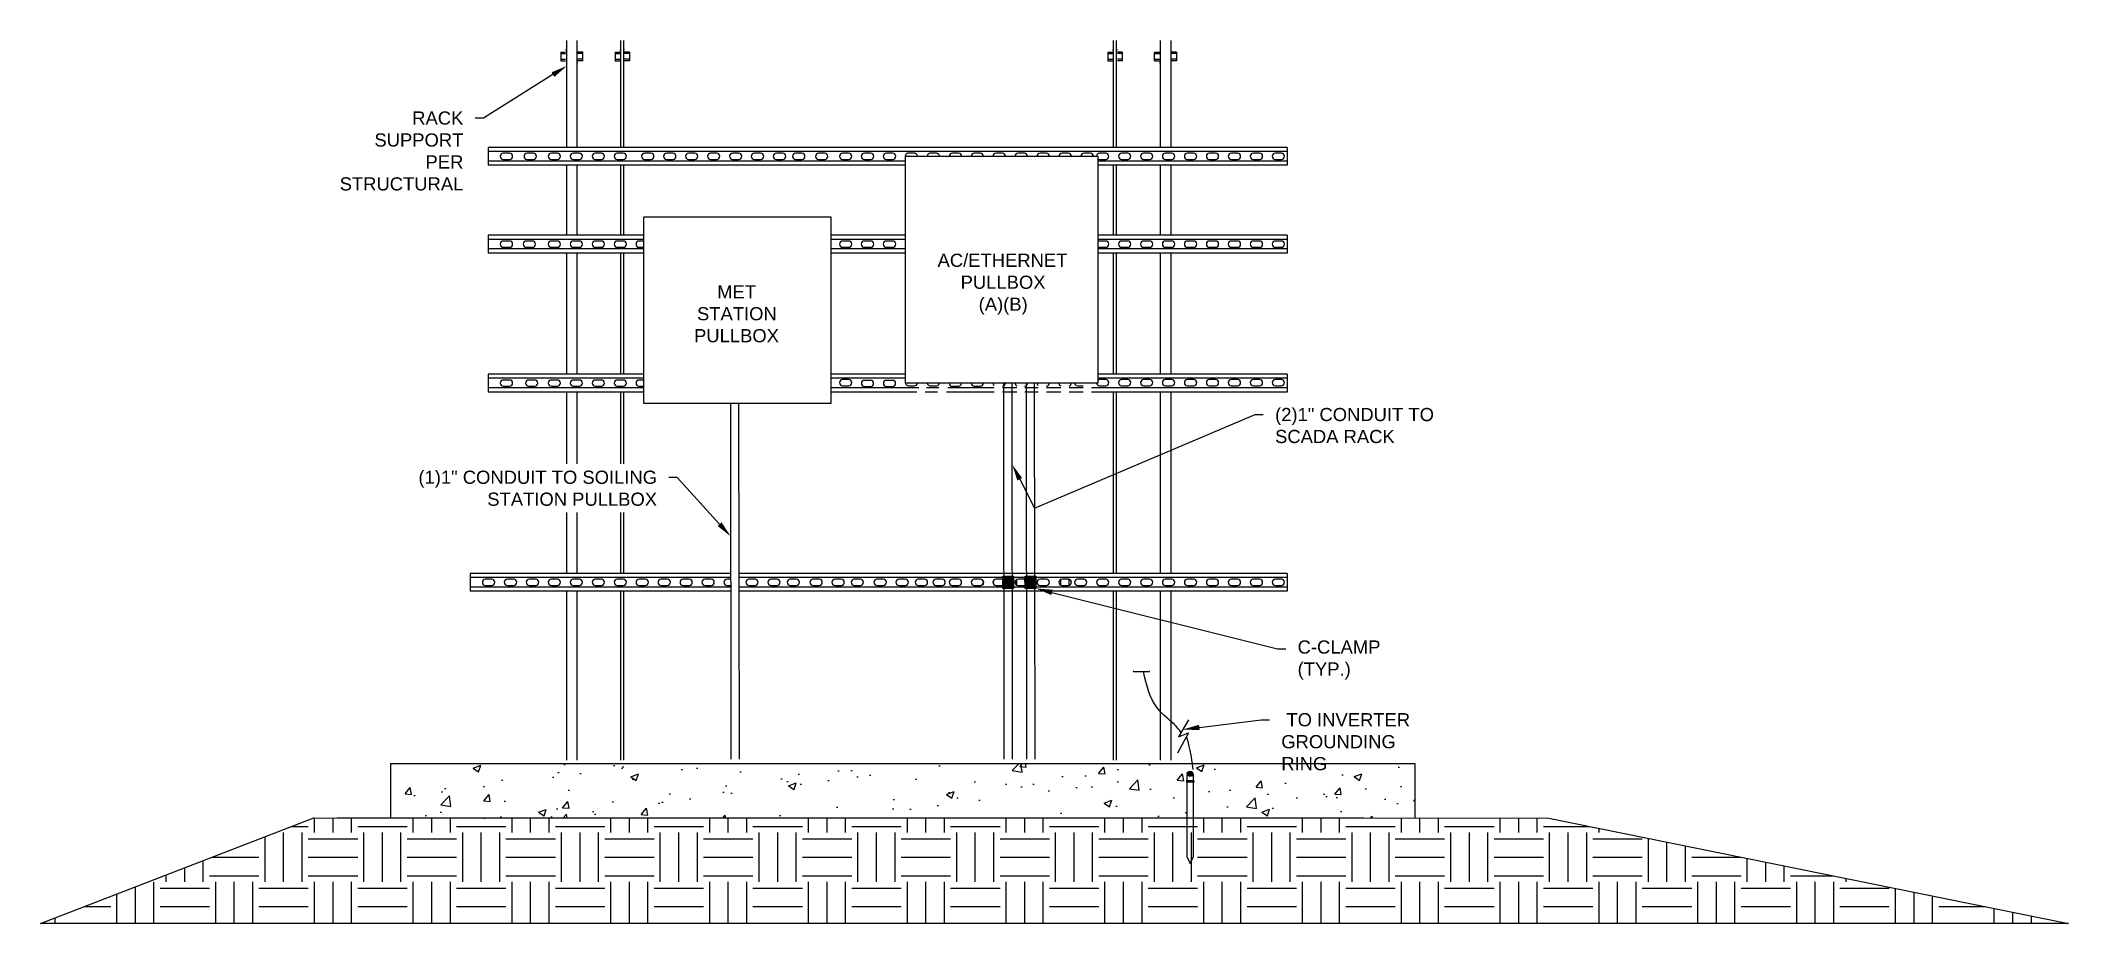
# Model space of a CAD drawing. Header units: feet. Extents: x -17 to 661, y -41 to 600.
# Drawn here: x 628.47 to 643.86, y 590.06 to 596.77 of the extents above; entities that cross this region are included whole.
import ezdxf
from ezdxf import colors
from ezdxf.entities.mleader import LeaderData, LeaderLine
from ezdxf.math import Vec2, Vec3

# ---------------------------------------------------------------- set-up
doc = ezdxf.new("R2010")
doc.units = ezdxf.units.FT
doc.header["$MEASUREMENT"] = 0
doc.set_wipeout_variables(frame=1)
doc.linetypes.add('HIDDEN', pattern=[0.375, 0.25, -0.125])
for name, color, linetype in [('9417_1-3$0$UNISTRUT', 94, 'Continuous'), ('ANNO-SYMBOL', 3, 'Continuous'), ('DETL-HDLN', 9, 'HIDDEN'), ('DETL-HTCH', 253, 'Continuous'), ('DETL-LTLN', 5, 'Continuous'), ('E-COND-RGS', 4, 'Continuous'), ('E-DETL', 7, 'Continuous'), ('E-POSTS', 4, 'Continuous'), ('EQUIPMENT_CON', 150, 'Continuous'), ('G-ANNO-TEXT', 1, 'Continuous'), ('I&C - EQUIPMENT', 4, 'Continuous')]:
    doc.layers.add(name, color=color, linetype=linetype)
doc.styles.add('NEI-A', font='arial.ttf')

msp = doc.modelspace()

# ---------------------------------------------------------------- hatches: boundary and pattern name
at = {"layer": 'E-COND-RGS'}
h = msp.add_hatch(dxfattribs=at)
h.set_pattern_fill('EARTH', color=256, scale=1.500001)
h.set_pattern_definition([(0, (-16.3745, 39.5491), (0.37500014, 0.37500014), [0.37500014, -0.37500014]), (0, (-16.3745, 39.68973), (0.37500014, 0.37500014), [0.37500014, -0.37500014]), (0, (-16.3745, 39.83035), (0.37500014, 0.37500014), [0.37500014, -0.37500014]), (90, (-16.32763, 39.87723), (-0.37500014, 0.37500014), [0.37500014, -0.37500014]), (90, (-16.187, 39.87723), (-0.37500014, 0.37500014), [0.37500014, -0.37500014]), (90, (-16.0464, 39.87723), (-0.37500014, 0.37500014), [0.37500014, -0.37500014])])
h.paths.add_polyline_path([(643.861, 590.062), (639.916, 590.862), (630.544, 590.864), (628.469, 590.062)])
at = {"layer": 'E-POSTS'}
h = msp.add_hatch(color=256, dxfattribs=at)
h.dxf.hatch_style = 1
h.paths.add_polyline_path([(637.22, 591.192, -0.548447), (637.171, 591.192, -1)])
at = {"layer": 'EQUIPMENT_CON'}
h = msp.add_hatch(color=1, dxfattribs=at)
h.dxf.hatch_style = 1
h.paths.add_polyline_path([(635.772, 592.7), (635.853, 592.7), (635.853, 592.606), (635.772, 592.606)])

# ---------------------------------------------------------------- linework, layer by layer
at = {"layer": '9417_1-3$0$UNISTRUT'}
for centre in [(635.588, 592.65), (635.922, 592.65)]:
    msp.add_arc(centre, 0.0391, 336.27, 23.73, dxfattribs=at)
at = {"layer": 'ANNO-SYMBOL'}
msp.add_line((631.124, 591.278), (631.124, 590.862), dxfattribs=at)
at = {"layer": 'DETL-HDLN', "color": 8, "linetype": 'Continuous', "ltscale": 0.5}
for points in [[(632.028, 595.91), (631.981, 595.91, 1), (631.981, 595.863), (632.028, 595.863, 1)], [(632.209, 595.91), (632.162, 595.91, 1), (632.162, 595.863), (632.209, 595.863, 1)], [(632.559, 595.91), (632.512, 595.91, 1), (632.512, 595.863), (632.559, 595.863, 1)], [(632.726, 595.91), (632.679, 595.91, 1), (632.679, 595.863), (632.726, 595.863, 1)], [(632.892, 595.91), (632.846, 595.91, 1), (632.846, 595.863), (632.892, 595.863, 1)], [(633.268, 595.91), (633.221, 595.91, 1), (633.221, 595.863), (633.268, 595.863, 1)], [(633.434, 595.91), (633.387, 595.91, 1), (633.387, 595.863), (633.434, 595.863, 1)], [(633.601, 595.91), (633.554, 595.91, 1), (633.554, 595.863), (633.601, 595.863, 1)], [(633.768, 595.91), (633.721, 595.91, 1), (633.721, 595.863), (633.768, 595.863, 1)], [(633.934, 595.91), (633.887, 595.91, 1), (633.887, 595.863), (633.934, 595.863, 1)], [(634.101, 595.909), (634.054, 595.909, 1), (634.054, 595.862), (634.101, 595.862, 1)], [(634.247, 595.909), (634.2, 595.909, 1), (634.2, 595.862), (634.247, 595.862, 1)], [(634.421, 595.909), (634.374, 595.909, 1), (634.374, 595.862), (634.421, 595.862, 1)], [(634.602, 595.91), (634.556, 595.91, 1), (634.556, 595.863), (634.602, 595.863, 1)], [(634.769, 595.91), (634.722, 595.91, 1), (634.722, 595.863), (634.769, 595.863, 1)], [(634.936, 595.91), (634.889, 595.91, 1), (634.889, 595.863), (634.936, 595.863, 1)], [(635.602, 595.909), (635.556, 595.909, 1), (635.556, 595.862), (635.602, 595.862, 1)], [(635.769, 595.91), (635.722, 595.91, 1), (635.722, 595.863), (635.769, 595.863, 1)], [(635.936, 595.91), (635.889, 595.91, 1), (635.889, 595.863), (635.936, 595.863, 1)], [(636.102, 595.91), (636.056, 595.91, 1), (636.056, 595.863), (636.102, 595.863, 1)], [(636.269, 595.91), (636.222, 595.91, 1), (636.222, 595.863), (636.269, 595.863, 1)], [(636.436, 595.91), (636.389, 595.91, 1), (636.389, 595.863), (636.436, 595.863, 1)], [(636.721, 595.91), (636.674, 595.91, 1), (636.674, 595.863), (636.721, 595.863, 1)], [(636.887, 595.91), (636.841, 595.91, 1), (636.841, 595.863), (636.887, 595.863, 1)], [(637.054, 595.91), (637.007, 595.91, 1), (637.007, 595.863), (637.054, 595.863, 1)], [(637.221, 595.91), (637.174, 595.91, 1), (637.174, 595.863), (637.221, 595.863, 1)], [(637.387, 595.91), (637.341, 595.91, 1), (637.341, 595.863), (637.387, 595.863, 1)], [(637.554, 595.91), (637.507, 595.91, 1), (637.507, 595.863), (637.554, 595.863, 1)], [(637.721, 595.91), (637.674, 595.91, 1), (637.674, 595.863), (637.721, 595.863, 1)], [(637.887, 595.91), (637.841, 595.91, 1), (637.841, 595.863), (637.887, 595.863, 1)], [(632.028, 595.243), (631.981, 595.243, 1), (631.981, 595.196), (632.028, 595.196, 1)], [(632.202, 595.243), (632.155, 595.243, 1), (632.155, 595.196), (632.202, 595.196, 1)], [(632.559, 595.243), (632.512, 595.243, 1), (632.512, 595.196), (632.559, 595.196, 1)], [(632.726, 595.243), (632.679, 595.243, 1), (632.679, 595.196), (632.726, 595.196, 1)], [(632.892, 595.243), (632.846, 595.243, 1), (632.846, 595.196), (632.892, 595.196, 1)], [(633.226, 595.243), (633.179, 595.243, 1), (633.179, 595.196), (633.226, 595.196, 1)], [(633.392, 595.243), (633.346, 595.243, 1), (633.346, 595.196), (633.392, 595.196, 1)], [(633.559, 595.243), (633.512, 595.243, 1), (633.512, 595.196), (633.559, 595.196, 1)], [(633.726, 595.243), (633.679, 595.243, 1), (633.679, 595.196), (633.726, 595.196, 1)], [(633.892, 595.243), (633.846, 595.243, 1), (633.846, 595.196), (633.892, 595.196, 1)], [(634.059, 595.243), (634.012, 595.243, 1), (634.012, 595.196), (634.059, 595.196, 1)], [(634.205, 595.243), (634.159, 595.243, 1), (634.159, 595.196), (634.205, 595.196, 1)], [(634.379, 595.243), (634.332, 595.243, 1), (634.332, 595.196), (634.379, 595.196, 1)], [(634.602, 595.243), (634.556, 595.243, 1), (634.556, 595.196), (634.602, 595.196, 1)], [(634.769, 595.243), (634.722, 595.243, 1), (634.722, 595.196), (634.769, 595.196, 1)], [(634.936, 595.243), (634.889, 595.243, 1), (634.889, 595.196), (634.936, 595.196, 1)], [(635.602, 595.243), (635.556, 595.243, 1), (635.556, 595.196), (635.602, 595.196, 1)], [(635.769, 595.243), (635.722, 595.243, 1), (635.722, 595.196), (635.769, 595.196, 1)], [(635.936, 595.243), (635.889, 595.243, 1), (635.889, 595.196), (635.936, 595.196, 1)], [(636.102, 595.243), (636.056, 595.243, 1), (636.056, 595.196), (636.102, 595.196, 1)], [(636.269, 595.243), (636.222, 595.243, 1), (636.222, 595.196), (636.269, 595.196, 1)], [(636.436, 595.243), (636.389, 595.243, 1), (636.389, 595.196), (636.436, 595.196, 1)], [(636.721, 595.243), (636.674, 595.243, 1), (636.674, 595.196), (636.721, 595.196, 1)], [(636.887, 595.243), (636.841, 595.243, 1), (636.841, 595.196), (636.887, 595.196, 1)], [(637.054, 595.243), (637.007, 595.243, 1), (637.007, 595.196), (637.054, 595.196, 1)], [(637.221, 595.243), (637.174, 595.243, 1), (637.174, 595.196), (637.221, 595.196, 1)], [(637.387, 595.243), (637.341, 595.243, 1), (637.341, 595.196), (637.387, 595.196, 1)], [(637.554, 595.243), (637.507, 595.243, 1), (637.507, 595.196), (637.554, 595.196, 1)], [(637.721, 595.243), (637.674, 595.243, 1), (637.674, 595.196), (637.721, 595.196, 1)], [(637.887, 595.243), (637.841, 595.243, 1), (637.841, 595.196), (637.887, 595.196, 1)], [(632.028, 594.188), (631.981, 594.188, 1), (631.981, 594.141), (632.028, 594.141, 1)], [(632.559, 594.188), (632.512, 594.188, 1), (632.512, 594.141), (632.559, 594.141, 1)], [(632.726, 594.188), (632.679, 594.188, 1), (632.679, 594.141), (632.726, 594.141, 1)], [(632.892, 594.188), (632.846, 594.188, 1), (632.846, 594.141), (632.892, 594.141, 1)], [(633.226, 594.188), (633.179, 594.188, 1), (633.179, 594.141), (633.226, 594.141, 1)], [(633.392, 594.188), (633.346, 594.188, 1), (633.346, 594.141), (633.392, 594.141, 1)], [(634.602, 594.192), (634.556, 594.192, 1), (634.556, 594.145), (634.602, 594.145, 1)], [(634.769, 594.185), (634.722, 594.185, 1), (634.722, 594.139), (634.769, 594.139, 1)], [(635.602, 594.188), (635.556, 594.188, 1), (635.556, 594.141), (635.602, 594.141, 1)], [(636.721, 594.192), (636.674, 594.192, 1), (636.674, 594.145), (636.721, 594.145, 1)], [(636.887, 594.192), (636.841, 594.192, 1), (636.841, 594.145), (636.887, 594.145, 1)], [(637.054, 594.192), (637.007, 594.192, 1), (637.007, 594.145), (637.054, 594.145, 1)], [(637.221, 594.192), (637.174, 594.192, 1), (637.174, 594.145), (637.221, 594.145, 1)], [(637.387, 594.192), (637.341, 594.192, 1), (637.341, 594.145), (637.387, 594.145, 1)], [(637.554, 594.192), (637.507, 594.192, 1), (637.507, 594.145), (637.554, 594.145, 1)], [(637.721, 594.192), (637.674, 594.192, 1), (637.674, 594.145), (637.721, 594.145, 1)], [(637.887, 594.192), (637.841, 594.192, 1), (637.841, 594.145), (637.887, 594.145, 1)], [(631.892, 592.676), (631.846, 592.676, 1), (631.846, 592.629), (631.892, 592.629, 1)], [(632.059, 592.676), (632.012, 592.676, 1), (632.012, 592.629), (632.059, 592.629, 1)], [(632.226, 592.676), (632.179, 592.676, 1), (632.179, 592.629), (632.226, 592.629, 1)], [(632.559, 592.676), (632.512, 592.676, 1), (632.512, 592.629), (632.559, 592.629, 1)], [(632.726, 592.676), (632.679, 592.676, 1), (632.679, 592.629), (632.726, 592.629, 1)], [(632.892, 592.676), (632.846, 592.676, 1), (632.846, 592.629), (632.892, 592.629, 1)], [(633.226, 592.676), (633.179, 592.676, 1), (633.179, 592.629), (633.226, 592.629, 1)], [(633.392, 592.676), (633.346, 592.676, 1), (633.346, 592.629), (633.392, 592.629, 1)], [(633.559, 592.676), (633.512, 592.676, 1), (633.512, 592.629), (633.559, 592.629, 1)], [(633.892, 592.676), (633.846, 592.676, 1), (633.846, 592.629), (633.892, 592.629, 1)], [(634.059, 592.676), (634.012, 592.676, 1), (634.012, 592.629), (634.059, 592.629, 1)], [(634.205, 592.676), (634.159, 592.676, 1), (634.159, 592.629), (634.205, 592.629, 1)], [(634.379, 592.676), (634.332, 592.676, 1), (634.332, 592.629), (634.379, 592.629, 1)], [(634.546, 592.676), (634.499, 592.676, 1), (634.499, 592.629), (634.546, 592.629, 1)], [(634.692, 592.676), (634.645, 592.676, 1), (634.645, 592.629), (634.692, 592.629, 1)], [(634.865, 592.676), (634.818, 592.676, 1), (634.818, 592.629), (634.865, 592.629, 1)], [(635.032, 592.676), (634.985, 592.676, 1), (634.985, 592.629), (635.032, 592.629, 1)], [(635.178, 592.676), (635.131, 592.676, 1), (635.131, 592.629), (635.178, 592.629, 1)], [(635.312, 592.676), (635.265, 592.676, 1), (635.265, 592.629), (635.312, 592.629, 1)], [(635.602, 592.676), (635.556, 592.676, 1), (635.556, 592.629), (635.602, 592.629, 1)], [(636.102, 592.676), (636.056, 592.676, 1), (636.056, 592.629), (636.102, 592.629, 1)], [(636.269, 592.676), (636.222, 592.676, 1), (636.222, 592.629), (636.269, 592.629, 1)], [(636.387, 592.676), (636.341, 592.676, 1), (636.341, 592.629), (636.387, 592.629, 1)]]:
    msp.add_lwpolyline(points, format="xyb", close=True, dxfattribs=at)
for points in [[(632.346, 595.91, 1), (632.346, 595.863)], [(632.346, 595.863), (632.392, 595.863, 1), (632.392, 595.91), (632.346, 595.91, 1)], [(633.054, 595.91, 1), (633.054, 595.863)], [(633.054, 595.863), (633.101, 595.863, 1), (633.101, 595.91), (633.054, 595.91, 1)], [(635.126, 595.888, 0.391905), (635.102, 595.91), (635.056, 595.91, 0.544577), (635.034, 595.877, 0.544577)], [(635.292, 595.888, 0.391905), (635.269, 595.91), (635.222, 595.91, 0.391905), (635.199, 595.888, 0.391905)], [(635.389, 595.909, 1), (635.389, 595.862)], [(635.389, 595.862), (635.436, 595.862, 1), (635.436, 595.909), (635.389, 595.909, 1)], [(636.493, 595.868, 0.170104), (636.507, 595.863), (636.554, 595.863, 1), (636.554, 595.91), (636.507, 595.91, 0.391905), (636.484, 595.888, 0.391905)], [(632.346, 595.243, 1), (632.346, 595.196)], [(632.346, 595.196), (632.392, 595.196, 1), (632.392, 595.243), (632.346, 595.243, 1)], [(633.012, 595.243, 1), (633.012, 595.196)], [(633.012, 595.196), (633.059, 595.196, 1), (633.059, 595.243), (633.012, 595.243, 1)], [(635.389, 595.243, 1), (635.389, 595.196)], [(635.389, 595.196), (635.436, 595.196, 1), (635.436, 595.243), (635.389, 595.243, 1)], [(636.493, 595.201, 0.170104), (636.507, 595.196), (636.554, 595.196, 1), (636.554, 595.243), (636.507, 595.243, 0.170104), (636.493, 595.238, 0.170104)], [(632.173, 594.188, 1), (632.173, 594.141)], [(632.173, 594.141), (632.22, 594.141, 1), (632.22, 594.188), (632.173, 594.188, 1)], [(632.346, 594.188, 1), (632.346, 594.141)], [(632.346, 594.141), (632.392, 594.141, 1), (632.392, 594.188), (632.346, 594.188, 1)], [(633.012, 594.188, 1), (633.012, 594.141)], [(633.012, 594.141), (633.059, 594.141, 1), (633.059, 594.188), (633.012, 594.188, 1)], [(634.194, 594.141), (634.205, 594.141, 1), (634.205, 594.188), (634.184, 594.188)], [(634.384, 594.141, 0.900034), (634.379, 594.188), (634.376, 594.188)], [(635.034, 594.178, 0.544577), (635.056, 594.145), (635.102, 594.145, 0.367195), (635.126, 594.164, 0.367195)], [(635.199, 594.164, 0.367195), (635.222, 594.145), (635.269, 594.145, 0.367195), (635.292, 594.164, 0.367195)], [(635.365, 594.164, 0.415512), (635.389, 594.141)], [(635.389, 594.141), (635.436, 594.141, 0.415512), (635.459, 594.164, 0.415512)], [(635.77, 594.141, 0.989868), (635.769, 594.188), (635.722, 594.188, 0.69777), (635.707, 594.146, 0.69777)], [(635.94, 594.141, 0.910341), (635.936, 594.188), (635.889, 594.188, 0.775781), (635.878, 594.144, 0.775781)], [(636.104, 594.141, 0.966123), (636.102, 594.188), (636.056, 594.188, 0.721112), (636.041, 594.146, 0.721112)], [(636.275, 594.142, 0.887913), (636.269, 594.188), (636.222, 594.188, 0.79787), (636.212, 594.143, 0.79787)], [(636.317, 594.164, 0.367195), (636.341, 594.145), (636.383, 594.145)], [(636.484, 594.164, 0.367195), (636.507, 594.145), (636.554, 594.145, 1), (636.554, 594.192), (636.507, 594.192, 0.170104), (636.493, 594.187, 0.170104)], [(632.346, 592.676, 1), (632.346, 592.629)], [(632.346, 592.629), (632.392, 592.629, 1), (632.392, 592.676), (632.346, 592.676, 1)], [(633.012, 592.676, 1), (633.012, 592.629)], [(633.012, 592.629), (633.059, 592.629, 1), (633.059, 592.676), (633.012, 592.676, 1)], [(633.709, 592.676), (633.679, 592.676, 1), (633.679, 592.629), (633.709, 592.629)], [(635.389, 592.676, 1), (635.389, 592.629)], [(635.389, 592.629), (635.436, 592.629, 1), (635.436, 592.676), (635.389, 592.676, 1)], [(635.769, 592.676), (635.721, 592.676, 1), (635.721, 592.629), (635.769, 592.629)], [(635.722, 592.676, 1), (635.722, 592.629)], [(635.768, 592.629, 1), (635.768, 592.676)], [(635.769, 592.629, 1), (635.769, 592.676)], [(635.936, 592.676), (635.888, 592.676, 1), (635.888, 592.629), (635.936, 592.629)], [(635.889, 592.676, 1), (635.889, 592.629)], [(635.936, 592.629, 1), (635.936, 592.676)]]:
    msp.add_lwpolyline(points, format="xyb", dxfattribs=at)
at = {"layer": 'DETL-LTLN'}
for p, q in [((637.931, 595.954), (631.865, 595.954)), ((631.865, 595.954), (631.865, 595.819)), ((637.931, 595.923), (631.865, 595.923)), ((637.931, 595.85), (631.865, 595.85)), ((637.931, 595.954), (637.931, 595.819)), ((637.931, 595.819), (631.865, 595.819)), ((637.931, 595.287), (631.865, 595.287)), ((631.865, 595.287), (631.865, 595.152)), ((637.931, 595.256), (631.865, 595.256)), ((637.931, 595.287), (637.931, 595.152)), ((637.931, 595.183), (631.865, 595.183)), ((637.931, 595.152), (631.865, 595.152)), ((633.048, 594.232), (631.865, 594.232)), ((631.865, 594.232), (631.865, 594.097)), ((634.121, 594.201), (631.865, 594.201)), ((634.293, 594.232), (634.179, 594.232)), ((634.297, 594.201), (634.182, 594.201)), ((637.931, 594.232), (634.371, 594.232)), ((635.034, 594.201), (634.374, 594.201)), ((637.931, 594.201), (636.493, 594.201)), ((637.931, 594.232), (637.931, 594.097)), ((634.135, 594.128), (631.865, 594.128)), ((634.144, 594.097), (631.865, 594.097)), ((634.311, 594.128), (634.197, 594.128)), ((634.319, 594.097), (634.206, 594.097)), ((635.134, 594.128), (634.387, 594.128)), ((635.121, 594.097), (634.467, 594.097)), ((635.276, 594.097), (635.182, 594.097)), ((635.286, 594.128), (635.194, 594.128)), ((635.707, 594.097), (635.346, 594.097)), ((635.707, 594.128), (635.354, 594.128)), ((635.878, 594.128), (635.77, 594.128)), ((635.878, 594.097), (635.77, 594.097)), ((636.041, 594.128), (635.94, 594.128)), ((636.042, 594.097), (635.94, 594.097)), ((636.212, 594.128), (636.104, 594.128)), ((636.212, 594.097), (636.104, 594.097)), ((636.383, 594.128), (636.275, 594.128)), ((636.383, 594.097), (636.275, 594.097)), ((637.931, 594.128), (636.445, 594.128)), ((637.931, 594.097), (636.445, 594.097)), ((633.709, 592.72), (631.73, 592.72)), ((631.73, 592.72), (631.73, 592.585)), ((633.709, 592.689), (631.73, 592.689)), ((633.709, 592.616), (631.73, 592.616)), ((637.931, 592.72), (633.771, 592.72)), ((637.931, 592.689), (633.771, 592.689)), ((637.931, 592.616), (633.771, 592.616)), ((633.709, 592.585), (631.73, 592.585)), ((637.931, 592.585), (633.771, 592.585))]:
    msp.add_line(p, q, dxfattribs=at)
msp.add_lwpolyline([(638.511, 590.862), (630.719, 590.862)], dxfattribs=at)
at = {"layer": 'E-COND-RGS'}
msp.add_lwpolyline([(639.916, 590.862), (643.861, 590.062), (628.469, 590.062), (630.544, 590.864), (639.916, 590.862)], dxfattribs=at)
at = {"layer": 'E-DETL'}
for p, q in [((632.461, 596.765), (632.461, 595.954)), ((632.54, 596.765), (632.54, 595.954)), ((632.873, 595.954), (632.873, 596.765)), ((632.895, 595.954), (632.895, 596.765)), ((636.613, 595.954), (636.613, 596.765)), ((636.635, 595.954), (636.635, 596.765)), ((636.968, 596.765), (636.968, 595.954)), ((637.047, 596.765), (637.047, 595.954)), ((632.417, 596.676), (632.417, 596.612)), ((632.417, 596.676), (632.454, 596.676)), ((632.417, 596.666), (632.454, 596.666)), ((632.417, 596.623), (632.454, 596.623)), ((632.417, 596.612), (632.454, 596.612)), ((632.584, 596.676), (632.547, 596.676)), ((632.584, 596.666), (632.547, 596.666)), ((632.584, 596.623), (632.547, 596.623)), ((632.584, 596.612), (632.547, 596.612)), ((632.584, 596.612), (632.584, 596.676)), ((632.829, 596.676), (632.829, 596.612)), ((632.829, 596.676), (632.866, 596.676)), ((632.829, 596.666), (632.866, 596.666)), ((632.829, 596.623), (632.866, 596.623)), ((632.829, 596.612), (632.866, 596.612)), ((632.939, 596.676), (632.902, 596.676)), ((632.939, 596.666), (632.902, 596.666)), ((632.939, 596.623), (632.902, 596.623)), ((632.939, 596.612), (632.902, 596.612)), ((632.939, 596.676), (632.939, 596.612)), ((636.569, 596.676), (636.569, 596.612)), ((636.569, 596.676), (636.606, 596.676)), ((636.569, 596.666), (636.606, 596.666)), ((636.569, 596.623), (636.606, 596.623)), ((636.569, 596.612), (636.606, 596.612)), ((636.679, 596.676), (636.642, 596.676)), ((636.679, 596.666), (636.642, 596.666)), ((636.679, 596.623), (636.642, 596.623)), ((636.679, 596.612), (636.642, 596.612)), ((636.679, 596.676), (636.679, 596.612)), ((636.924, 596.676), (636.961, 596.676)), ((636.924, 596.612), (636.924, 596.676)), ((636.924, 596.666), (636.961, 596.666)), ((636.924, 596.623), (636.961, 596.623)), ((636.924, 596.612), (636.961, 596.612)), ((637.091, 596.676), (637.054, 596.676)), ((637.091, 596.666), (637.054, 596.666)), ((637.091, 596.623), (637.054, 596.623)), ((637.091, 596.612), (637.054, 596.612)), ((637.091, 596.676), (637.091, 596.612)), ((632.461, 595.819), (632.461, 595.287)), ((632.54, 595.819), (632.54, 595.287)), ((632.873, 595.287), (632.873, 595.819)), ((632.895, 595.287), (632.895, 595.819)), ((636.613, 595.287), (636.613, 595.819)), ((636.635, 595.287), (636.635, 595.819)), ((636.968, 595.819), (636.968, 595.287)), ((637.047, 595.819), (637.047, 595.287)), ((632.461, 595.152), (632.461, 594.232)), ((632.54, 595.152), (632.54, 594.232)), ((632.873, 594.232), (632.873, 595.152)), ((632.895, 594.232), (632.895, 595.152)), ((636.613, 594.232), (636.613, 595.152)), ((636.635, 594.232), (636.635, 595.152)), ((636.968, 595.152), (636.968, 594.232)), ((637.047, 595.152), (637.047, 594.232)), ((632.461, 594.097), (632.461, 592.72)), ((632.54, 594.097), (632.54, 592.72)), ((632.873, 592.72), (632.873, 594.097)), ((632.895, 592.72), (632.895, 594.097)), ((636.613, 592.72), (636.613, 594.097)), ((636.635, 592.72), (636.635, 594.097)), ((636.968, 594.097), (636.968, 592.72)), ((637.047, 594.097), (637.047, 592.72)), ((632.461, 592.585), (632.461, 591.302)), ((632.54, 592.585), (632.54, 591.302)), ((632.873, 591.302), (632.873, 592.585)), ((632.895, 591.302), (632.895, 592.585))]:
    msp.add_line(p, q, dxfattribs=at)
at = {"layer": 'E-DETL', "flags": 128}
for points in [[(632.454, 596.694), (632.461, 596.694)], [(632.547, 596.595), (632.54, 596.595)], [(632.866, 596.694), (632.873, 596.694)], [(632.902, 596.694), (632.895, 596.694)], [(636.606, 596.694), (636.613, 596.694)], [(636.642, 596.694), (636.635, 596.694)], [(636.961, 596.595), (636.968, 596.595)], [(637.054, 596.694), (637.047, 596.694)]]:
    msp.add_lwpolyline(points, dxfattribs=at)
at = {"layer": 'E-POSTS', "flags": 128}
for points in [[(637.169, 591.144, -0.556337), (637.169, 591.147), (637.221, 591.147, -0.699267), (637.221, 591.144)], [(637.169, 591.142, -0.556337), (637.169, 591.144), (637.221, 591.144, -0.699267), (637.221, 591.142)], [(637.169, 591.14, -0.556337), (637.169, 591.142), (637.221, 591.142, -0.699267), (637.221, 591.14)], [(637.169, 591.138, -0.556337), (637.169, 591.14), (637.221, 591.14, -0.699267), (637.221, 591.138)], [(637.22, 591.192, -0.548447), (637.171, 591.192)]]:
    msp.add_lwpolyline(points, format="xyb", dxfattribs=at)
msp.add_lwpolyline([(637.169, 591.135, -0.556337), (637.169, 591.138), (637.221, 591.138, -0.699267), (637.221, 591.135)], format="xyb", close=True, dxfattribs=at)
msp.add_lwpolyline([(637.17, 591.192), (637.17, 590.57), (637.195, 590.517), (637.219, 590.57), (637.219, 591.192)], dxfattribs=at)
at = {"layer": 'E-POSTS'}
msp.add_arc((637.195, 591.192), 0.0244, 0, 180, dxfattribs=at)
at = {"layer": 'EQUIPMENT_CON', "color": 1}
for points in [[(635.783, 591.309), (635.781, 594.164)], [(635.846, 591.309), (635.843, 594.164)], [(635.878, 592.631), (635.878, 592.674)], [(635.941, 592.63), (635.94, 592.675)], [(636.212, 592.631), (636.212, 592.674)], [(636.275, 592.63), (636.275, 592.675)]]:
    msp.add_lwpolyline(points, dxfattribs=at)
msp.add_lwpolyline([(635.772, 592.7), (635.853, 592.7), (635.853, 592.606), (635.772, 592.606)], close=True, dxfattribs=at)

# ---------------------------------------------------------------- next in the draw order: leaders
at = {"layer": 'G-ANNO-TEXT'}
ml = msp.add_multileader_mtext('Standard', dxfattribs=at)
ml.set_content('\\A1;RACK SUPPORT PER STRUCTURAL', color=256, style='NEI-A')
ml.set_leader_properties()
ml.build(insert=Vec2(0, 0))
ml.multileader.update_dxf_attribs({"dogleg_length": 0.0625, "arrow_head_size": 0.125})
ctx = ml.context
ctx.base_point, ctx.char_height, ctx.arrow_head_size, ctx.landing_gap_size, ctx.plane_origin = Vec3(630.661, 596.176), 0.1, 0.125, 0.09, Vec3(597.179, 553.048)
ctx.text_align_type = 2
notes = []
notes.append((ctx, [(0, (1, 1, 0), (631.831, 596.176), (-1, 0), 0.0625, [(1, [(632.464, 596.573)], 0, [])])]))
ctx.mtext.insert, ctx.mtext.width, ctx.mtext.defined_height, ctx.mtext.alignment, ctx.mtext.flow_direction = Vec3(631.678, 596.227), 0.48205, 0.24, 3, 5
ctx.mtext.has_bg_fill, ctx.mtext.bg_color, ctx.mtext.bg_scale_factor, ctx.mtext.bg_transparency, ctx.mtext.use_window_bg_color = 1, -1027028792, 1.5, 0, 1
ml = msp.add_multileader_mtext('Standard', dxfattribs=at)
ml.set_content('\\A1;(1)1" CONDUIT TO SOILING STATION PULLBOX', color=256, style='NEI-A')
ml.set_leader_properties()
ml.build(insert=Vec2(0, 0))
ml.multileader.update_dxf_attribs({"dogleg_length": 0.0625, "arrow_head_size": 0.125})
ctx = ml.context
ctx.base_point, ctx.char_height, ctx.arrow_head_size, ctx.landing_gap_size, ctx.plane_origin = Vec3(631.264, 593.449), 0.1, 0.125, 0.09, Vec3(600.492, 548.241)
ctx.text_align_type = 2
notes.append((ctx, [(0, (1, 1, 0), (633.301, 593.449), (-1, 0), 0.0625, [(0, [(633.707, 593.001)], 0, [])])]))
ctx.mtext.insert, ctx.mtext.width, ctx.mtext.defined_height, ctx.mtext.alignment, ctx.mtext.flow_direction = Vec3(633.148, 593.5), 2.30899, 0.251, 3, 5
ctx.mtext.has_bg_fill, ctx.mtext.bg_color, ctx.mtext.bg_scale_factor, ctx.mtext.bg_transparency, ctx.mtext.use_window_bg_color = 1, -1027028792, 1.5, 0, 1
ml = msp.add_multileader_mtext('Standard', dxfattribs=at)
ml.set_content('\\A1;C-CLAMP (TYP.)', color=256, style='NEI-A')
ml.set_leader_properties()
ml.build(insert=Vec2(0, 0))
ml.multileader.update_dxf_attribs({"dogleg_length": 0.0625, "arrow_head_size": 0.125})
ctx = ml.context
ctx.base_point, ctx.char_height, ctx.arrow_head_size, ctx.landing_gap_size, ctx.plane_origin = Vec3(637.92, 592.147), 0.1, 0.125, 0.09, Vec3(604.126, 549.019)
notes.append((ctx, [(1, (1, 1, 0), (637.858, 592.147), (1, 0), 0.0625, [(1, [(636.024, 592.606)], 0, [])])]))
ctx.mtext.insert, ctx.mtext.width, ctx.mtext.defined_height, ctx.mtext.flow_direction = Vec3(638.01, 592.211), 0.48205, 0.24, 5
ctx.mtext.has_bg_fill, ctx.mtext.bg_color, ctx.mtext.bg_scale_factor, ctx.mtext.bg_transparency, ctx.mtext.use_window_bg_color = 1, -1027028792, 1.5, 0, 1
ml = msp.add_multileader_mtext('Standard', dxfattribs=at)
ml.set_content('\\A1; TO INVERTER  GROUNDING RING', color=256, style='NEI-A')
ml.set_leader_properties()
ml.build(insert=Vec2(0, 0))
ml.multileader.update_dxf_attribs({"dogleg_length": 0.0625, "arrow_head_size": 0.125})
ctx = ml.context
ctx.base_point, ctx.char_height, ctx.arrow_head_size, ctx.landing_gap_size, ctx.plane_origin = Vec3(637.796, 591.608), 0.1, 0.125, 0.09, Vec3(604.602, 547.924)
notes.append((ctx, [(1, (1, 1, 0), (637.733, 591.608), (1, 0), 0.0625, [(1, [(637.14, 591.535)], 0, [])])]))
ctx.mtext.insert, ctx.mtext.width, ctx.mtext.defined_height, ctx.mtext.flow_direction = Vec3(637.886, 591.659), 1.23854, 0.236, 5
ctx.mtext.has_bg_fill, ctx.mtext.bg_color, ctx.mtext.bg_scale_factor, ctx.mtext.bg_transparency, ctx.mtext.use_window_bg_color = 1, -1027028792, 1.5, 0, 1
for ctx, leaders in notes:
    for number, flags, end, landing, length, lines in leaders:
        leader = LeaderData()
        leader.index, (leader.has_last_leader_line, leader.has_dogleg_vector, leader.attachment_direction) = number, flags
        leader.last_leader_point, leader.dogleg_vector, leader.dogleg_length = Vec3(end), Vec3(landing), length
        for number, points, colour, breaks in lines:
            line = LeaderLine()
            line.index, line.vertices, line.color, line.breaks = number, Vec3.list(points), colors.encode_raw_color(colour), breaks
            leader.lines.append(line)
        ctx.leaders.append(leader)

# ---------------------------------------------------------------- next in the draw order: wipeouts: each hides what was drawn before it
msp.add_wipeout([(633.048, 595.428), (634.467, 595.428), (634.467, 594.009), (633.048, 594.009)]).dxf.layer = 'I&C - EQUIPMENT'

# ---------------------------------------------------------------- next in the draw order: hatches: boundary and pattern name
at = {"layer": 'DETL-HTCH', "true_color": 0xc7c8ca}
h = msp.add_hatch(dxfattribs=at)
h.set_pattern_fill('AR-CONC', color=9, scale=0.083333)
h.set_pattern_definition([(50, (618.1612, 585.4053), (0.597717, -0.052293), [0.0625, -0.6875]), (355, (618.1612, 585.4053), (-0.115626, 0.626827), [0.05, -0.55]), (100.4514, (618.211, 585.40093), (0.48209, 0.574533), [0.053117, -0.584285]), (46.1842, (618.1612, 585.57196), (0.889368, -0.137933), [0.09375, -1.03125]), (96.6356, (618.2353, 585.5605), (0.778885, 0.811766), [0.079675, -0.876428]), (351.184, (618.1612, 585.572), (0.778885, 0.811766), [0.075, -0.825]), (21, (618.24455, 585.5303), (0.497423, -0.335516), [0.0625, -0.6875]), (326, (618.24455, 585.5303), (0.202763, 0.604292), [0.05, -0.55]), (71.4514, (618.286, 585.50233), (0.700185, 0.268776), [0.053117, -0.584285]), (37.5, (618.16121, 585.40529), (0.0101332, 0.2774115), [0, -0.5433333, 0, -0.5583333, 0, -0.5520833]), (7.5, (618.1612, 585.4053), (0.2192246, 0.3286764), [0, -0.3183333, 0, -0.5308333, 0, -0.2104167]), (327.5, (617.97538, 585.4053), (0.444852, -0.0187957), [0, -0.2083333, 0, -0.65, 0, -0.8625]), (317.5, (617.89205, 585.4053), (0.4859885, 0.083421), [0, -0.270833, 0, -0.431667, 0, -0.6125])])
h.paths.add_polyline_path([(638.899, 591.278), (631.124, 591.278), (631.124, 590.862), (638.511, 590.862), (638.782, 590.862), (638.899, 590.862)])
at = {"layer": 'EQUIPMENT_CON'}
h = msp.add_hatch(color=1, dxfattribs=at)
h.dxf.hatch_style = 1
h.paths.add_polyline_path([(635.943, 592.7), (636.024, 592.7), (636.024, 592.606), (635.943, 592.606)])

# ---------------------------------------------------------------- next in the draw order: linework, layer by layer
msp.add_lwpolyline([(637.183, 591.609), (637.107, 591.478), (637.183, 591.51), (637.098, 591.355)])
at = {"layer": 'ANNO-SYMBOL'}
for p, q in [((631.124, 591.278), (638.899, 591.278)), ((638.899, 591.278), (638.899, 590.862))]:
    msp.add_line(p, q, dxfattribs=at)
at = {"layer": 'DETL-HDLN', "color": 8, "linetype": 'Continuous', "ltscale": 0.5}
msp.add_lwpolyline([(635.935, 592.629, 1), (635.935, 592.676)], format="xyb", dxfattribs=at)
for points in [[(636.554, 592.676), (636.507, 592.676, 1), (636.507, 592.629), (636.554, 592.629, 1)], [(636.721, 592.676), (636.674, 592.676, 1), (636.674, 592.629), (636.721, 592.629, 1)], [(636.887, 592.676), (636.841, 592.676, 1), (636.841, 592.629), (636.887, 592.629, 1)], [(637.054, 592.676), (637.007, 592.676, 1), (637.007, 592.629), (637.054, 592.629, 1)], [(637.221, 592.676), (637.174, 592.676, 1), (637.174, 592.629), (637.221, 592.629, 1)], [(637.387, 592.676), (637.341, 592.676, 1), (637.341, 592.629), (637.387, 592.629, 1)], [(637.554, 592.676), (637.507, 592.676, 1), (637.507, 592.629), (637.554, 592.629, 1)], [(637.721, 592.676), (637.674, 592.676, 1), (637.674, 592.629), (637.721, 592.629, 1)], [(637.887, 592.676), (637.841, 592.676, 1), (637.841, 592.629), (637.887, 592.629, 1)]]:
    msp.add_lwpolyline(points, format="xyb", close=True, dxfattribs=at)
at = {"layer": 'DETL-LTLN'}
msp.add_line((637.931, 592.72), (637.931, 592.585), dxfattribs=at)
at = {"layer": 'E-DETL'}
for p, q in [((636.613, 591.302), (636.613, 592.585)), ((636.635, 591.302), (636.635, 592.585)), ((636.968, 592.585), (636.968, 591.302)), ((637.047, 592.585), (637.047, 591.302))]:
    msp.add_line(p, q, dxfattribs=at)
at = {"layer": 'E-POSTS', "flags": 128}
msp.add_lwpolyline([(636.768, 591.98, 0.32766), (636.761, 591.975), (636.886, 591.975, 0.360534), (636.882, 591.979)], format="xyb", dxfattribs=at)
at = {"layer": 'E-POSTS'}
msp.add_open_spline([(637.127, 591.513), (637.085, 591.563), (637.045, 591.603), (636.899, 591.71), (636.862, 591.875), (636.84, 591.975)], degree=3, knots=[0.3587202, 0.3587202, 0.3587202, 0.3587202, 0.386325, 0.5790551, 0.8731693, 0.8731693, 0.8731693, 0.8731693], dxfattribs=at)
msp.add_open_spline([(637.216, 591.232), (637.206, 591.33), (637.186, 591.431), (637.166, 591.48)], degree=3, dxfattribs=at)
at = {"layer": 'EQUIPMENT_CON', "color": 1}
for points in [[(635.954, 591.309), (635.951, 594.164)], [(636.017, 591.309), (636.014, 594.164)], [(633.71, 591.309), (633.708, 594.009)], [(633.773, 591.309), (633.77, 594.009)]]:
    msp.add_lwpolyline(points, dxfattribs=at)
msp.add_lwpolyline([(635.943, 592.7), (636.024, 592.7), (636.024, 592.606), (635.943, 592.606)], close=True, dxfattribs=at)
at = {"layer": 'I&C - EQUIPMENT'}
msp.add_lwpolyline([(633.048, 595.428), (634.467, 595.428), (634.467, 594.009), (633.048, 594.009)], close=True, dxfattribs=at)

# ---------------------------------------------------------------- next in the draw order: texts
at = {"layer": 'G-ANNO-TEXT', "insert": (633.458, 594.908), "char_height": 0.1, "attachment_point": 1, "style": 'NEI-A'}
msp.add_mtext_dynamic_manual_height_columns('\\pi0.14634;MET \\P\\pi-0.00663;STATION \\P\\pi-0.0292;PULLBOX', width=0.5744, gutter_width=0.0391, heights=[0], dxfattribs=at)

# ---------------------------------------------------------------- next in the draw order: leaders
at = {"layer": 'G-ANNO-TEXT'}
ml = msp.add_multileader_mtext('Standard', dxfattribs=at)
ml.set_content('\\A1;(2)1" CONDUIT TO SCADA RACK', color=256, style='NEI-A')
ml.set_leader_properties()
ml.build(insert=Vec2(0, 0))
ml.multileader.update_dxf_attribs({"dogleg_length": 0.0625, "arrow_head_size": 0.125})
ctx = ml.context
ctx.base_point, ctx.char_height, ctx.arrow_head_size, ctx.landing_gap_size, ctx.plane_origin = Vec3(637.749, 593.925), 0.1, 0.125, 0.09, Vec3(602.232, 548.717)
notes = []
notes.append((ctx, [(1, (1, 1, 0), (637.687, 593.925), (1, 0), 0.0625, [(1, [(635.844, 593.546), (636.012, 593.216)], 0, [])])]))
ctx.mtext.insert, ctx.mtext.width, ctx.mtext.defined_height, ctx.mtext.flow_direction = Vec3(637.839, 593.976), 1.33891, 0.251, 5
ctx.mtext.has_bg_fill, ctx.mtext.bg_color, ctx.mtext.bg_scale_factor, ctx.mtext.bg_transparency, ctx.mtext.use_window_bg_color = 1, -1027028792, 1.5, 0, 1
for ctx, leaders in notes:
    for number, flags, end, landing, length, lines in leaders:
        leader = LeaderData()
        leader.index, (leader.has_last_leader_line, leader.has_dogleg_vector, leader.attachment_direction) = number, flags
        leader.last_leader_point, leader.dogleg_vector, leader.dogleg_length = Vec3(end), Vec3(landing), length
        for number, points, colour, breaks in lines:
            line = LeaderLine()
            line.index, line.vertices, line.color, line.breaks = number, Vec3.list(points), colors.encode_raw_color(colour), breaks
            leader.lines.append(line)
        ctx.leaders.append(leader)

# ---------------------------------------------------------------- next in the draw order: wipeouts: each hides what was drawn before it
msp.add_wipeout([(635.034, 595.888), (636.493, 595.888), (636.493, 594.164), (635.034, 594.164)]).dxf.layer = 'I&C - EQUIPMENT'

# ---------------------------------------------------------------- next in the draw order: linework, layer by layer
at = {"layer": 'DETL-HDLN', "color": 8, "linetype": 'Continuous', "ltscale": 0.5}
msp.add_lwpolyline([(634.936, 594.185), (634.889, 594.185, 1), (634.889, 594.139), (634.936, 594.139, 1)], format="xyb", close=True, dxfattribs=at)
at = {"layer": 'I&C - EQUIPMENT'}
msp.add_lwpolyline([(635.034, 595.888), (636.493, 595.888), (636.493, 594.164), (635.034, 594.164)], close=True, dxfattribs=at)

# ---------------------------------------------------------------- next in the draw order: texts
at = {"layer": 'G-ANNO-TEXT', "insert": (635.313, 595.147), "char_height": 0.1, "attachment_point": 1, "style": 'NEI-A'}
msp.add_mtext_dynamic_manual_height_columns('\\pi-0.0359;AC/ETHERNET \\P\\pi0.13917;PULLBOX \\P\\pi0.2761;(A)(B)', width=0.91114, gutter_width=0.0391, heights=[0], dxfattribs=at)

doc.saveas('drawing.dxf')
